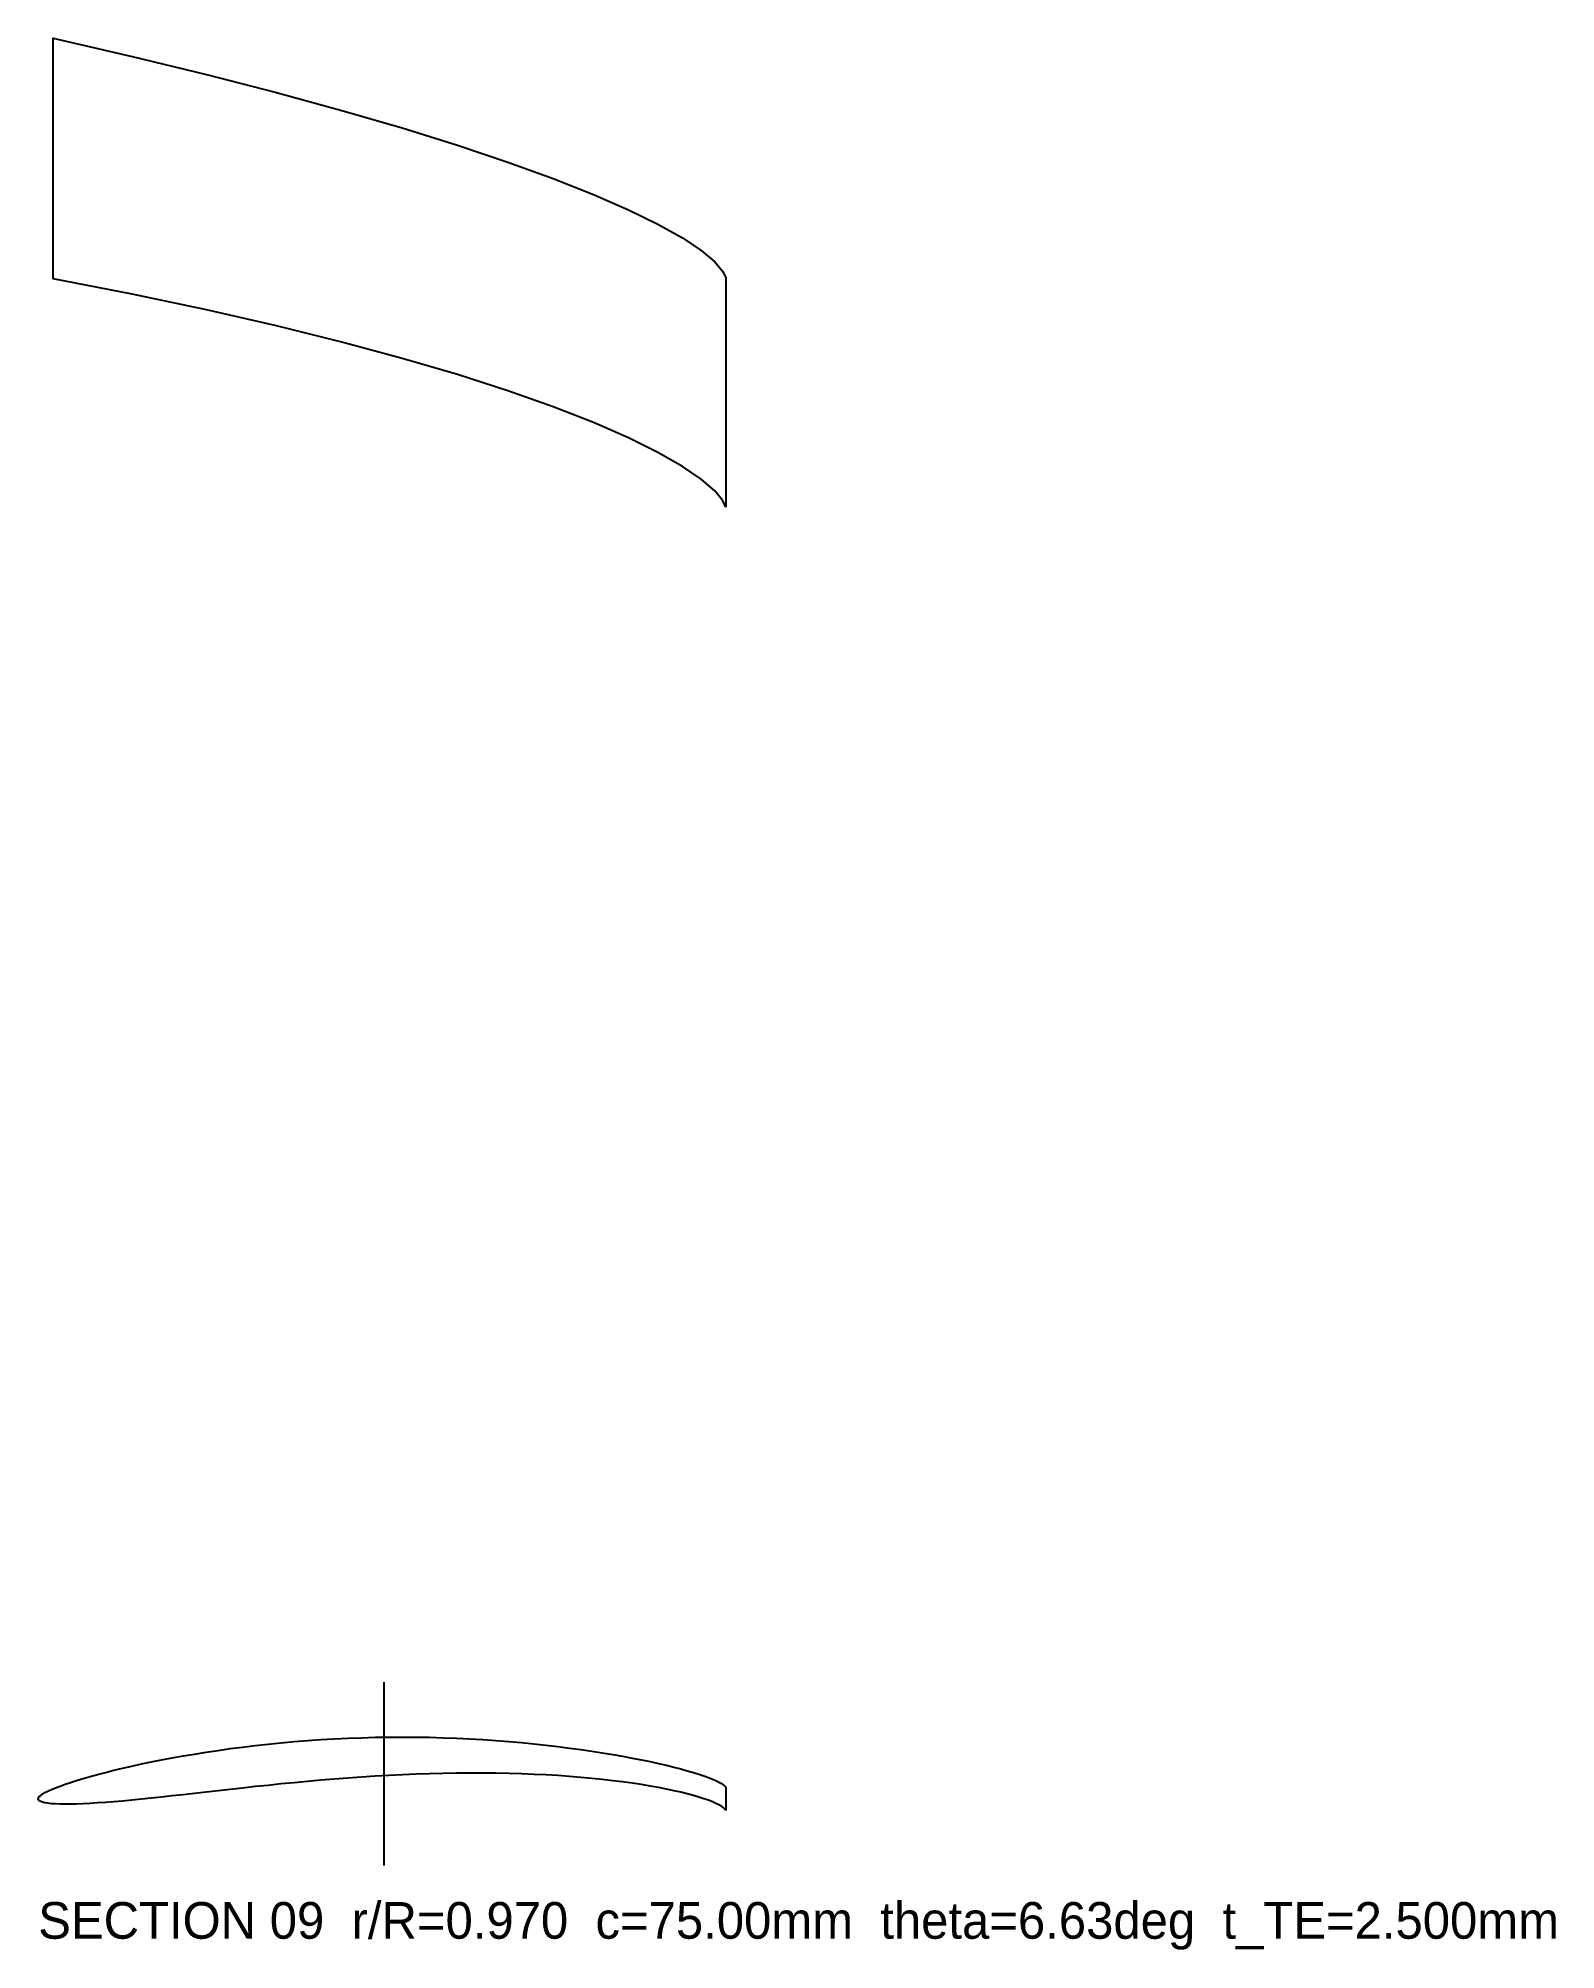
# Model space of a CAD drawing. Header units: millimetres. Extents: x 0 to 4994, y -34 to 494.
# Drawn here: x 4828 to 4993.5, y 260.3 to 468.9 of the extents above; entities that cross this region are included whole.
import ezdxf

# ---------------------------------------------------------------- set-up
doc = ezdxf.new("R2010")
doc.units = ezdxf.units.MM
for name, color, linetype in [('DATUM_25C', 7, 'Continuous'), ('SECTIONS', 7, 'Continuous'), ('TE_MARKERS', 7, 'Continuous'), ('TITLE', 7, 'Continuous')]:
    doc.layers.add(name, color=color, linetype=linetype)

msp = doc.modelspace()

# ---------------------------------------------------------------- texts
at = {"layer": 'TITLE'}
msp.add_text('SECTION 09  r/R=0.970  c=75.00mm  theta=6.63deg  t_TE=2.500mm', height=4, dxfattribs=at).set_placement((4827.97, 261.55))

# ---------------------------------------------------------------- linework, layer by layer
at = {"layer": 'DATUM_25C'}
msp.add_line((4865.7, 269.55), (4865.7, 289.55), dxfattribs=at)
at = {"layer": 'SECTIONS'}
msp.add_lwpolyline([(4902.97, 275.55), (4902.97, 275.55), (4902.94, 275.62), (4902.85, 275.73), (4902.7, 275.86), (4902.5, 276), (4902.23, 276.15), (4901.91, 276.31), (4901.53, 276.48), (4901.09, 276.65), (4900.6, 276.82), (4900.05, 277), (4899.44, 277.18), (4898.78, 277.35), (4898.07, 277.53), (4897.31, 277.7), (4896.5, 277.88), (4895.63, 278.04), (4894.72, 278.21), (4893.77, 278.36), (4892.77, 278.51), (4891.72, 278.66), (4890.64, 278.79), (4889.51, 278.92), (4888.35, 279.04), (4887.15, 279.15), (4885.92, 279.25), (4884.65, 279.34), (4883.35, 279.42), (4882.03, 279.48), (4880.68, 279.53), (4879.3, 279.57), (4877.91, 279.6), (4876.49, 279.62), (4875.06, 279.62), (4873.61, 279.61), (4872.15, 279.58), (4870.67, 279.54), (4869.19, 279.49), (4867.71, 279.43), (4866.22, 279.36), (4864.73, 279.27), (4863.24, 279.18), (4861.75, 279.07), (4860.27, 278.96), (4858.8, 278.83), (4857.33, 278.7), (4855.89, 278.57), (4854.45, 278.43), (4853.04, 278.28), (4851.64, 278.14), (4850.26, 277.99), (4848.91, 277.84), (4847.59, 277.69), (4846.29, 277.54), (4845.03, 277.4), (4843.79, 277.26), (4842.59, 277.13), (4841.43, 277), (4840.31, 276.88), (4839.22, 276.77), (4838.18, 276.67), (4837.18, 276.57), (4836.22, 276.49), (4835.31, 276.42), (4834.45, 276.36), (4833.63, 276.3), (4832.87, 276.27), (4832.16, 276.24), (4831.5, 276.22), (4830.9, 276.22), (4830.35, 276.23), (4829.85, 276.25), (4829.41, 276.28), (4829.03, 276.32), (4828.71, 276.38), (4828.44, 276.44), (4828.24, 276.52), (4828.09, 276.6), (4828, 276.7), (4827.97, 276.8), (4827.97, 276.8), (4828, 276.92), (4828.09, 277.05), (4828.24, 277.18), (4828.44, 277.33), (4828.71, 277.49), (4829.03, 277.65), (4829.41, 277.83), (4829.85, 278.01), (4830.35, 278.2), (4830.9, 278.4), (4831.5, 278.6), (4832.16, 278.81), (4832.87, 279.03), (4833.63, 279.24), (4834.45, 279.47), (4835.31, 279.69), (4836.22, 279.92), (4837.18, 280.15), (4838.18, 280.38), (4839.22, 280.61), (4840.31, 280.83), (4841.43, 281.06), (4842.59, 281.28), (4843.79, 281.49), (4845.03, 281.7), (4846.29, 281.9), (4847.59, 282.1), (4848.91, 282.29), (4850.26, 282.46), (4851.64, 282.63), (4853.04, 282.78), (4854.45, 282.92), (4855.89, 283.05), (4857.33, 283.17), (4858.8, 283.27), (4860.27, 283.35), (4861.75, 283.43), (4863.24, 283.48), (4864.73, 283.52), (4866.22, 283.54), (4867.71, 283.55), (4869.19, 283.54), (4870.67, 283.52), (4872.15, 283.48), (4873.61, 283.42), (4875.06, 283.35), (4876.49, 283.27), (4877.91, 283.17), (4879.3, 283.06), (4880.68, 282.94), (4882.03, 282.81), (4883.35, 282.67), (4884.65, 282.51), (4885.92, 282.35), (4887.15, 282.18), (4888.35, 282.01), (4889.51, 281.83), (4890.64, 281.64), (4891.72, 281.45), (4892.77, 281.26), (4893.77, 281.06), (4894.72, 280.87), (4895.63, 280.67), (4896.5, 280.47), (4897.31, 280.27), (4898.07, 280.08), (4898.78, 279.88), (4899.44, 279.69), (4900.05, 279.5), (4900.6, 279.32), (4901.09, 279.14), (4901.53, 278.96), (4901.91, 278.8), (4902.23, 278.64), (4902.5, 278.49), (4902.7, 278.35), (4902.85, 278.23), (4902.94, 278.12), (4902.97, 278.05)], close=True, dxfattribs=at)
at = {"layer": 'TE_MARKERS'}
msp.add_lwpolyline([(4902.97, 417.7), (4902.97, 417.7), (4902.97, 417.7), (4902.97, 417.7), (4902.97, 417.7), (4902.67, 418.41), (4902.67, 418.41), (4902.67, 418.41), (4902.67, 418.41), (4902.67, 418.41), (4901.79, 419.48), (4901.79, 419.48), (4901.79, 419.48), (4901.79, 419.48), (4901.79, 419.48), (4900.31, 420.75), (4900.31, 420.75), (4900.31, 420.75), (4900.31, 420.75), (4900.31, 420.75), (4898.24, 422.15), (4898.24, 422.15), (4898.24, 422.15), (4898.24, 422.15), (4898.24, 422.15), (4895.58, 423.67), (4895.58, 423.67), (4895.58, 423.67), (4895.58, 423.67), (4895.58, 423.67), (4892.35, 425.27), (4892.35, 425.27), (4892.35, 425.27), (4892.35, 425.27), (4888.54, 426.93), (4888.54, 426.93), (4888.54, 426.93), (4888.54, 426.93), (4888.54, 426.93), (4884.15, 428.65), (4884.15, 428.65), (4884.15, 428.65), (4884.15, 428.65), (4884.15, 428.65), (4879.21, 430.39), (4879.21, 430.39), (4879.21, 430.39), (4879.21, 430.39), (4879.21, 430.39), (4873.71, 432.16), (4873.71, 432.16), (4873.71, 432.16), (4873.71, 432.16), (4873.71, 432.16), (4867.66, 433.93), (4867.66, 433.93), (4867.66, 433.93), (4867.66, 433.93), (4867.66, 433.93), (4861.08, 435.71), (4861.08, 435.71), (4861.08, 435.71), (4861.08, 435.71), (4861.08, 435.71), (4853.97, 437.47), (4853.97, 437.47), (4853.97, 437.47), (4853.97, 437.47), (4846.34, 439.21), (4846.34, 439.21), (4846.34, 439.21), (4846.34, 439.21), (4846.34, 439.21), (4838.21, 440.92), (4838.21, 440.92), (4838.21, 440.92), (4838.21, 440.92), (4838.21, 440.92), (4829.59, 442.6), (4829.59, 442.6), (4829.59, 442.6), (4829.59, 442.6), (4829.59, 442.6), (4829.59, 468.85), (4829.59, 468.85), (4829.59, 468.85), (4829.59, 468.85), (4829.59, 468.85), (4838.21, 466.87), (4838.21, 466.87), (4838.21, 466.87), (4838.21, 466.87), (4838.21, 466.87), (4846.34, 464.89), (4846.34, 464.89), (4846.34, 464.89), (4846.34, 464.89), (4853.97, 462.92), (4853.97, 462.92), (4853.97, 462.92), (4853.97, 462.92), (4853.97, 462.92), (4861.08, 460.98), (4861.08, 460.98), (4861.08, 460.98), (4861.08, 460.98), (4861.08, 460.98), (4867.66, 459.06), (4867.66, 459.06), (4867.66, 459.06), (4867.66, 459.06), (4867.66, 459.06), (4873.71, 457.18), (4873.71, 457.18), (4873.71, 457.18), (4873.71, 457.18), (4873.71, 457.18), (4879.21, 455.34), (4879.21, 455.34), (4879.21, 455.34), (4879.21, 455.34), (4879.21, 455.34), (4884.15, 453.55), (4884.15, 453.55), (4884.15, 453.55), (4884.15, 453.55), (4884.15, 453.55), (4888.54, 451.81), (4888.54, 451.81), (4888.54, 451.81), (4888.54, 451.81), (4892.35, 450.15), (4892.35, 450.15), (4892.35, 450.15), (4892.35, 450.15), (4892.35, 450.15), (4895.58, 448.56), (4895.58, 448.56), (4895.58, 448.56), (4895.58, 448.56), (4895.58, 448.56), (4898.24, 447.07), (4898.24, 447.07), (4898.24, 447.07), (4898.24, 447.07), (4898.24, 447.07), (4900.31, 445.69), (4900.31, 445.69), (4900.31, 445.69), (4900.31, 445.69), (4900.31, 445.69), (4901.79, 444.45), (4901.79, 444.45), (4901.79, 444.45), (4901.79, 444.45), (4901.79, 444.45), (4902.67, 443.4), (4902.67, 443.4), (4902.67, 443.4), (4902.67, 443.4), (4902.97, 442.7)], close=True, dxfattribs=at)

msp.set_redraw_order([(e.dxf.handle, doc.entitydb.next_handle()) for e in msp.query("TEXT MTEXT ATTDEF DIMENSION ARC_DIMENSION")])  # texts and dimensions are drawn at this point

doc.saveas('drawing.dxf')
